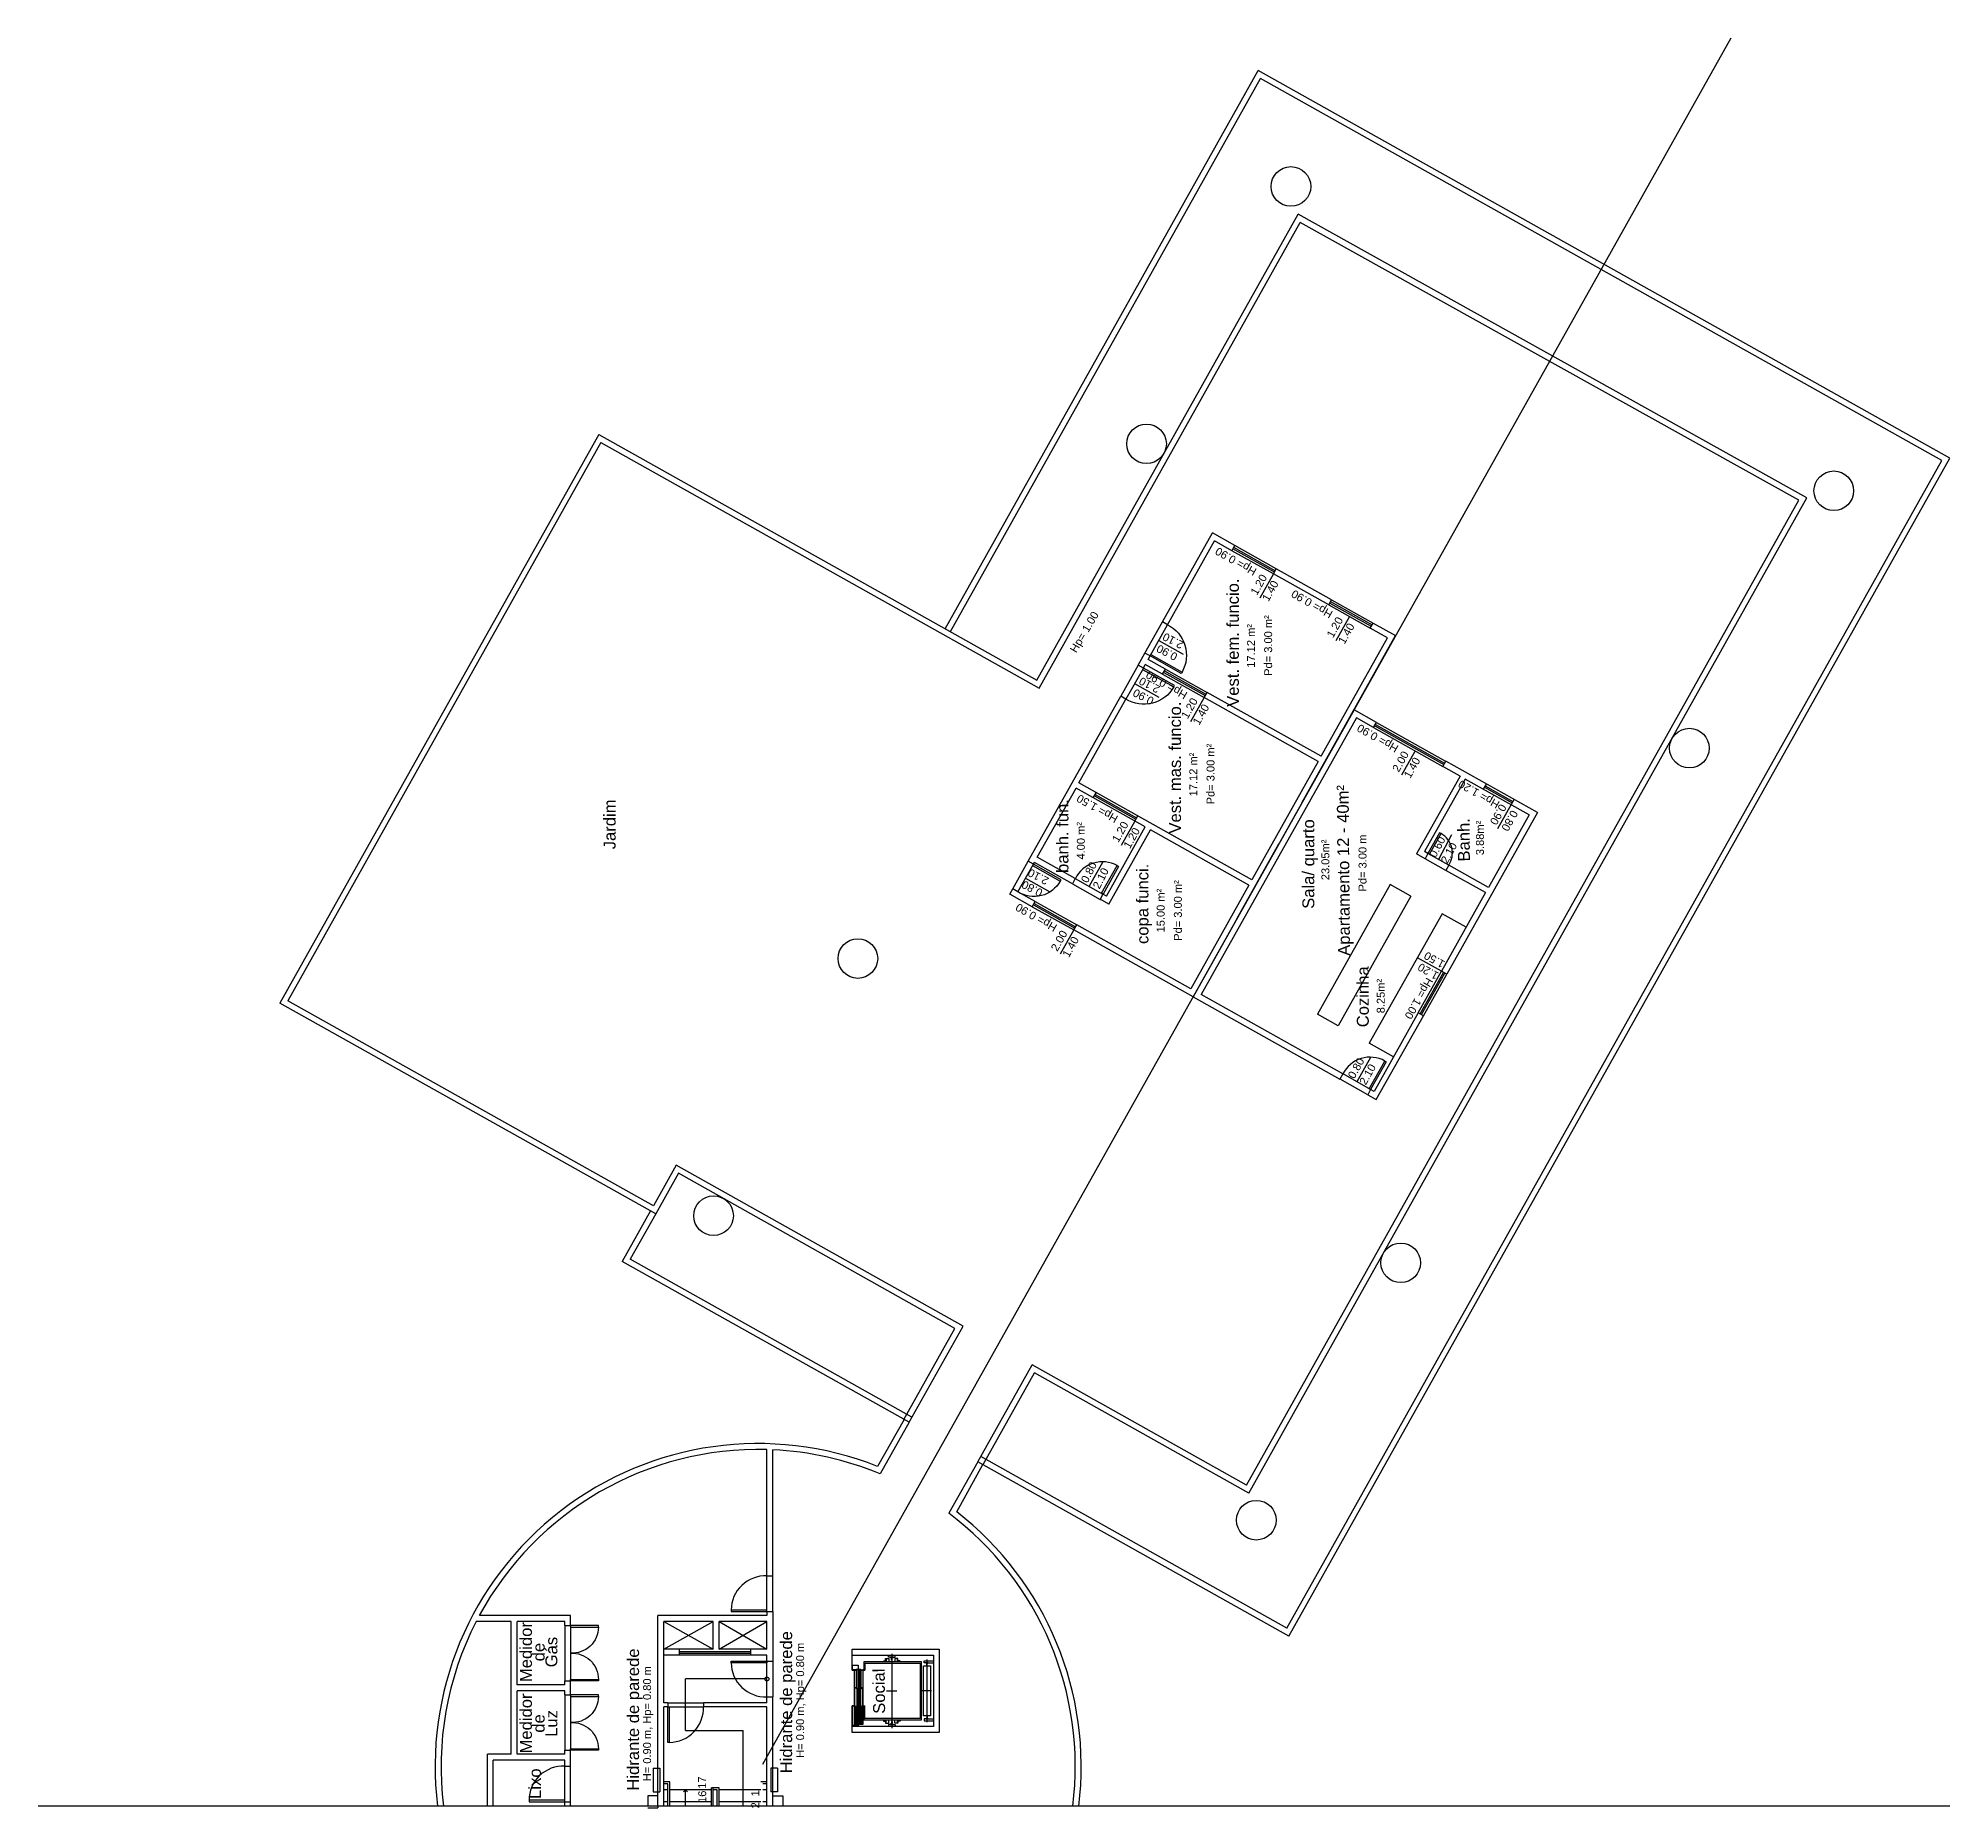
# Model space of a CAD drawing. Header units: millimetres. Extents: x -210 to 1173, y -437 to 320.
# Drawn here: x 862.41 to 910.63, y -227.67 to -183.02 of the extents above; entities that cross this region are included whole.
import ezdxf
from ezdxf.enums import TextEntityAlignment as Align

# ---------------------------------------------------------------- set-up
doc = ezdxf.new("R2010")
doc.units = ezdxf.units.MM
doc.header["$LTSCALE"] = 0.3
for name, pattern in [('DASHDOTX2', [50.8, 25.4, -12.7, 0, -12.7]), ('DASHED2', [9.525, 6.35, -3.175]), ('LTYPE_4', [112.5, 56.25, -56.25]), ('LTYPE_6', [168.75, 112.5, -28.125, 0, -28.125])]:
    doc.linetypes.add(name, pattern=pattern)
for name, color, linetype in [('CORTE', 6, 'Continuous'), ('COTAS', 1, 'Continuous'), ('ESQUADRIAS', 3, 'Continuous'), ('LAYER_0', 6, 'Continuous'), ('LINHA DE CORTE', 6, 'DASHDOTX2'), ('PISO', 1, 'Continuous'), ('PROJEÇÃO', 1, 'DASHED2'), ('TEXTOS', 2, 'Continuous'), ('VISTA', 2, 'Continuous')]:
    doc.layers.add(name, color=color, linetype=linetype)
doc.styles.add('2MM 1_100', font='ARIAL.TTF', dxfattribs={"height": 0.2})
doc.styles.add('3MM 1_100', font='ARIAL.TTF', dxfattribs={"height": 0.3})

msp = doc.modelspace()

# ---------------------------------------------------------------- texts
at = {"layer": 'TEXTOS'}
for s, height, rotation, style, p in [('Hp= 0.90', 0.2, 150.1792, '2MM 1_100', (892.62, -196.222)), ('Vest. fem. funcio.', 0.3, 90, '3MM 1_100', (892.545, -198.271)), ('1.20', 0.2, 60.7166, '2MM 1_100', (893.197, -196.806)), ('1.40', 0.2, 60.7166, '2MM 1_100', (893.487, -196.963)), ('Hp= 0.90', 0.2, 150.1792, '2MM 1_100', (894.539, -197.297)), ('Hp= 1.00', 0.2, 59.4992, '2MM 1_100', (888.795, -198.001)), ('Pd= 3.00 m²', 0.2, 90, '2MM 1_100', (893.435, -198.343)), ('1.20', 0.2, 60.7166, '2MM 1_100', (895.116, -197.882)), ('2.10', 0.2, 152.5495, '2MM 1_100', (891.036, -198.226)), ('17.12 m²', 0.2, 90, '2MM 1_100', (893.001, -198.351)), ('1.40', 0.2, 60.7166, '2MM 1_100', (895.406, -198.039)), ('0.90', 0.2, 152.5495, '2MM 1_100', (890.882, -198.523)), ('2.10', 0.2, 152.5495, '2MM 1_100', (890.44, -199.342)), ('Hp= 0.90', 0.2, 150.1792, '2MM 1_100', (890.872, -199.34)), ('0.90', 0.2, 152.5495, '2MM 1_100', (890.286, -199.639)), ('Vest. mas. funcio.', 0.3, 90, '3MM 1_100', (891.085, -201.423)), ('1.20', 0.2, 60.7166, '2MM 1_100', (891.449, -199.925)), ('1.40', 0.2, 60.7166, '2MM 1_100', (891.739, -200.082)), ('Hp= 0.90', 0.2, 150.1792, '2MM 1_100', (896.197, -200.684)), ('17.12 m²', 0.2, 90, '2MM 1_100', (891.547, -201.597)), ('Pd= 3.00 m²', 0.2, 90, '2MM 1_100', (891.981, -201.586)), ('2.00', 0.2, 60.7166, '2MM 1_100', (896.774, -201.268)), ('1.40', 0.2, 60.7166, '2MM 1_100', (897.064, -201.426)), ('Apartamento 12 - 40m²', 0.3, 90.4898, '3MM 1_100', (895.332, -204.018)), ('Hp= 1.20', 0.2, 150.1792, '2MM 1_100', (898.75, -202.096)), ('Jardim', 0.3, 90, '3MM 1_100', (876.824, -202.856)), ('banh. fun.', 0.3, 90, '3MM 1_100', (888.246, -203.15)), ('Hp= 1.50', 0.2, 150.1792, '2MM 1_100', (889.124, -202.459)), ('0.90', 0.2, 240.7166, '2MM 1_100', (899.239, -202.607)), ('0.80', 0.2, 240.7166, '2MM 1_100', (899.529, -202.764)), ('4.00 m²', 0.2, 90, '2MM 1_100', (888.708, -203.27)), ('1.20', 0.2, 60.7166, '2MM 1_100', (889.701, -203.043)), ('1.20', 0.2, 60.7166, '2MM 1_100', (889.991, -203.2)), ('Sala/ quarto', 0.3, 90, '3MM 1_100', (894.449, -203.857)), ('Banh.', 0.3, 90.4898, '3MM 1_100', (898.369, -203.246)), ('3.88m²', 0.2, 90, '2MM 1_100', (898.777, -203.198)), ('23.05m²', 0.2, 90, '2MM 1_100', (894.878, -203.752)), ('Pd= 3.00 m', 0.2, 90, '2MM 1_100', (895.815, -203.831)), ('0.60', 0.2, 61.9273, '2MM 1_100', (897.701, -203.424)), ('2.10', 0.2, 61.9273, '2MM 1_100', (897.994, -203.575)), ('0.80', 0.2, 63.3147, '2MM 1_100', (888.911, -204.064, 0)), ('2.10', 0.2, 63.3147, '2MM 1_100', (889.211, -204.215, 0)), ('copa funci.', 0.3, 90, '3MM 1_100', (890.264, -204.861)), ('0.80', 0.2, 152.5495, '2MM 1_100', (887.48, -204.478)), ('2.10', 0.2, 152.5495, '2MM 1_100', (887.634, -204.18)), ('Pd= 3.00 m²', 0.2, 90, '2MM 1_100', (891.157, -205.029)), ('Hp= 0.90', 0.2, 150.1792, '2MM 1_100', (887.584, -205.207)), ('15.00 m²', 0.2, 90, '2MM 1_100', (890.723, -205.031)), ('2.00', 0.2, 60.7166, '2MM 1_100', (888.161, -205.791)), ('1.40', 0.2, 60.7166, '2MM 1_100', (888.451, -205.948)), ('1.20', 0.2, 150.712, '2MM 1_100', (897.47, -206.566)), ('1.50', 0.2, 150.712, '2MM 1_100', (897.627, -206.276)), ('Cozinha', 0.3, 90, '3MM 1_100', (895.822, -207.207)), ('8.25m²', 0.2, 90, '2MM 1_100', (896.275, -207.188)), ('Hp= 1.00', 0.2, 240.1746, '2MM 1_100', (897.237, -207.25)), ('0.80', 0.2, 60.7166, '2MM 1_100', (895.653, -209.007)), ('2.10', 0.2, 60.7166, '2MM 1_100', (895.943, -209.164)), ('Medidor', 0.3, 90, '3MM 1_100', (874.71, -223.742)), ('Hidrante de parede', 0.3, 90, '3MM 1_100', (881.276, -225.007)), ('de', 0.3, 90, '3MM 1_100', (875.031, -223.742)), ('Gás', 0.3, 90, '3MM 1_100', (875.353, -223.742)), ('Hidrante de parede', 0.3, 90, '3MM 1_100', (877.414, -225.444)), ('H= 0.90 m, Hp= 0.80 m', 0.2, 90, '2MM 1_100', (881.628, -224.959)), ('H= 0.90 m, Hp= 0.80 m', 0.2, 90, '2MM 1_100', (877.767, -225.549)), ('Social', 0.3, 90.4898, '3MM 1_100', (883.616, -224.729)), ('Medidor', 0.3, 90, '3MM 1_100', (874.71, -225.543)), ('de', 0.3, 90, '3MM 1_100', (875.031, -225.543)), ('Luz', 0.3, 90, '3MM 1_100', (875.353, -225.543)), ('Lixo', 0.3, 90, '3MM 1_100', (874.938, -227.062)), ('17', 0.2, 90, '2MM 1_100', (879.155, -227.038)), ('16', 0.2, 90, '2MM 1_100', (879.158, -227.393)), ('2', 0.2, 90, '2MM 1_100', (880.496, -227.607)), ('1', 0.2, 90, '2MM 1_100', (880.496, -227.307))]:
    msp.add_text(s, height=height, rotation=rotation, dxfattribs=dict(at, style=style)).set_placement(p, align=Align.MIDDLE_CENTER)

# ---------------------------------------------------------------- linework, layer by layer
for p, q in [((905.108, -183.018), (880.675, -226.577)), ((910.63, -227.63), (862.407, -227.63))]:
    msp.add_line(p, q)
at = {"layer": 'CORTE'}
for p, q in [((890.768, -197.747), (892.027, -195.501)), ((890.898, -197.82), (892.084, -195.705)), ((892.594, -195.819), (892.027, -195.501)), ((892.52, -195.95), (892.084, -195.705)), ((892.52, -195.95), (892.594, -195.819)), ((893.567, -196.536), (893.64, -196.406)), ((894.963, -197.319), (893.567, -196.536)), ((895.036, -197.188), (893.64, -196.406)), ((894.963, -197.319), (895.036, -197.188)), ((890.898, -197.82), (890.768, -197.747)), ((894.284, -202.312), (896.65, -198.092)), ((894.771, -201.138), (896.446, -198.15)), ((896.01, -197.905), (896.083, -197.775)), ((896.446, -198.15), (896.01, -197.905)), ((896.083, -197.775), (896.65, -198.092)), ((890.156, -198.838), (890.327, -198.532)), ((890.458, -198.606), (890.327, -198.532)), ((890.409, -198.693), (890.458, -198.606)), ((890.287, -198.911), (890.156, -198.838)), ((890.287, -198.911), (890.336, -198.824)), ((890.772, -199.068), (890.336, -198.824)), ((890.846, -198.937), (890.409, -198.693)), ((890.772, -199.068), (890.846, -198.937)), ((887.381, -203.788), (889.716, -199.623)), ((889.847, -199.696), (889.716, -199.623)), ((891.819, -199.655), (891.892, -199.524)), ((894.771, -201.138), (891.892, -199.524)), ((888.661, -201.811), (889.847, -199.696)), ((895.603, -199.967), (891.54, -207.208)), ((894.698, -201.268), (891.819, -199.655)), ((896.169, -200.284), (895.603, -199.967)), ((895.661, -200.171), (891.745, -207.15)), ((896.096, -200.415), (895.661, -200.171)), ((896.096, -200.415), (896.169, -200.284)), ((894.698, -201.268), (893.023, -204.256)), ((897.84, -201.393), (897.914, -201.262)), ((898.277, -201.638), (897.841, -201.393)), ((900.226, -202.559), (897.914, -201.262)), ((887.61, -203.687), (888.588, -201.942)), ((890.333, -202.92), (888.588, -201.942)), ((893.023, -204.256), (888.661, -201.811)), ((898.277, -201.638), (897.176, -203.6)), ((898.408, -201.711), (897.38, -203.543)), ((900.022, -202.617), (898.408, -201.711)), ((889.355, -204.665), (890.333, -202.92)), ((889.412, -204.869), (890.463, -202.993)), ((892.95, -204.387), (890.463, -202.993)), ((900.226, -202.559), (897.939, -206.636)), ((900.022, -202.617), (898.994, -204.448)), ((900.079, -202.821), (900.079, -202.821)), ((893.698, -203.359), (892.64, -205.245)), ((887.512, -203.861), (887.381, -203.788)), ((887.512, -203.861), (887.537, -203.818)), ((888.496, -204.355), (887.537, -203.818)), ((888.57, -204.225), (887.61, -203.687)), ((897.394, -203.723), (897.176, -203.6)), ((897.467, -203.592), (897.38, -203.543)), ((897.467, -203.592), (897.394, -203.723)), ((897.991, -203.885), (897.917, -204.016)), ((898.994, -204.448), (897.991, -203.885)), ((888.57, -204.225), (888.496, -204.355)), ((892.95, -204.387), (891.483, -207.004)), ((898.921, -204.579), (897.917, -204.016)), ((886.917, -204.617), (886.99, -204.486)), ((887.484, -204.934), (886.917, -204.617)), ((887.121, -204.559), (886.99, -204.486)), ((887.557, -204.804), (887.123, -204.56)), ((887.484, -204.934), (887.557, -204.804)), ((889.267, -204.616), (889.194, -204.747)), ((889.412, -204.869), (889.194, -204.747)), ((889.355, -204.665), (889.267, -204.616)), ((898.921, -204.579), (897.808, -206.563)), ((888.531, -205.521), (888.604, -205.39)), ((891.483, -207.004), (888.604, -205.39)), ((891.54, -207.208), (888.531, -205.521)), ((892.054, -206.292), (891.54, -207.208)), ((897.939, -206.636), (897.808, -206.563)), ((891.54, -207.208), (895.247, -209.287)), ((895.322, -209.153), (891.746, -207.148)), ((897.221, -207.61), (896.107, -209.594)), ((896.163, -209.801), (897.353, -207.683)), ((897.353, -207.683), (897.221, -207.61)), ((895.322, -209.153), (895.247, -209.287)), ((896.02, -209.545), (895.945, -209.679)), ((895.945, -209.679), (896.163, -209.801)), ((896.107, -209.594), (896.02, -209.545)), ((884.25, -217.873), (883.58, -219.057)), ((884.376, -217.944), (883.644, -219.245)), ((880.788, -221.82), (880.788, -218.633)), ((880.938, -221.82), (880.938, -218.639)), ((886.11, -218.937), (885.378, -220.237)), ((885.577, -220.201), (886.24, -219.009)), ((874.338, -221.377), (874.338, -221.374)), ((880.788, -221.82), (880.938, -221.82)), ((880.788, -222.72), (880.788, -222.82)), ((880.788, -222.72), (880.938, -222.72)), ((880.938, -222.72), (880.938, -223.97)), ((874.338, -222.97), (873.456, -222.97)), ((875.838, -222.82), (873.535, -222.82)), ((874.338, -226.32), (874.338, -222.97)), ((874.488, -224.57), (874.488, -222.97)), ((875.688, -222.97), (874.488, -222.97)), ((875.688, -223.07), (875.688, -222.97)), ((875.688, -223.07), (875.838, -223.07)), ((875.838, -223.07), (875.838, -222.82)), ((878.038, -227.63), (878.038, -222.82)), ((880.788, -222.82), (878.038, -222.82)), ((878.188, -223.82), (878.188, -222.97)), ((879.438, -222.97), (878.188, -222.97)), ((878.188, -222.97), (879.438, -223.67)), ((878.188, -223.67), (879.438, -222.97)), ((879.438, -223.67), (879.438, -222.97)), ((879.588, -223.67), (879.588, -222.97)), ((880.788, -222.97), (879.588, -222.97)), ((879.588, -223.67), (880.788, -222.97)), ((879.588, -222.97), (880.788, -223.67)), ((880.788, -223.67), (880.788, -222.97)), ((880.938, -222.82), (880.938, -222.82)), ((879.438, -223.67), (878.188, -223.67)), ((880.788, -223.67), (879.588, -223.67)), ((882.938, -223.67), (885.138, -223.67)), ((882.938, -224.075), (882.938, -223.67)), ((885.138, -223.67), (885.138, -225.77)), ((878.188, -225.02), (878.188, -223.82)), ((880.788, -223.82), (878.188, -223.82)), ((880.788, -223.97), (880.788, -223.82)), ((882.938, -223.82), (884.988, -223.82)), ((883.259, -224.02), (883.258, -224.021)), ((884.988, -223.82), (884.988, -225.62)), ((875.688, -224.57), (874.488, -224.57)), ((875.688, -224.57), (875.688, -224.47)), ((875.688, -224.47), (875.838, -224.47)), ((875.838, -224.82), (875.838, -224.47)), ((880.738, -224.419), (880.737, -224.42)), ((874.488, -226.32), (874.488, -224.72)), ((875.688, -224.72), (874.488, -224.72)), ((875.688, -224.82), (875.688, -224.72)), ((875.688, -224.82), (875.838, -224.82)), ((878.288, -225.02), (878.188, -225.02)), ((878.288, -225.12), (878.188, -225.12)), ((878.188, -227.63), (878.188, -225.12)), ((880.788, -225.02), (879.188, -225.02)), ((880.788, -225.12), (879.188, -225.12)), ((880.788, -225.02), (880.788, -224.87)), ((880.788, -227.63), (880.788, -225.12)), ((880.938, -227.63), (880.938, -224.87)), ((882.938, -225.77), (882.938, -225.595)), ((884.988, -225.62), (882.938, -225.62)), ((884.988, -225.62), (883.088, -225.62)), ((885.138, -225.77), (882.938, -225.77)), ((873.738, -227.63), (873.738, -226.32)), ((874.338, -226.32), (873.738, -226.32)), ((873.888, -227.63), (873.888, -226.47)), ((875.688, -226.47), (873.888, -226.47)), ((875.688, -226.32), (874.488, -226.32)), ((875.688, -226.32), (875.688, -226.22)), ((875.688, -226.22), (875.838, -226.22)), ((875.688, -226.62), (875.688, -226.47)), ((875.688, -226.62), (875.838, -226.62)), ((875.838, -226.62), (875.838, -226.22)), ((877.918, -226.671), (877.918, -227.271)), ((877.918, -226.671), (878.088, -226.671)), ((878.088, -226.671), (878.088, -227.271)), ((881.058, -226.671), (880.888, -226.671)), ((880.888, -226.671), (880.888, -227.271)), ((881.058, -226.671), (881.058, -227.271)), ((875.688, -227.63), (875.688, -227.52)), ((875.688, -227.52), (875.838, -227.52)), ((875.838, -227.63), (875.838, -227.52)), ((877.918, -227.271), (878.088, -227.271)), ((881.058, -227.271), (880.888, -227.271)), ((878.038, -227.63), (878.038, -227.671))]:
    msp.add_line(p, q, dxfattribs=at)
for points in [[(878.038, -227.63), (878.038, -227.371), (877.788, -227.371), (877.788, -227.63)], [(880.938, -227.63), (880.938, -227.371), (881.188, -227.371), (881.188, -227.63)], [(877.788, -227.671), (878.038, -227.671)]]:
    msp.add_lwpolyline(points, dxfattribs=at)
for centre in [(894.009, -186.759), (890.367, -193.253), (907.703, -194.438), (904.061, -200.932), (883.084, -206.241), (879.444, -212.731), (896.778, -213.92), (893.136, -220.414)]:
    msp.add_circle(centre, 0.5, dxfattribs=at)
for radius, start, end in [(8.15, 68.3198, 187.0479), (8, 88.4307, 151.556), (8, 67.3915, 87.3556), (8, 352.8192, 53.0524), (8.15, 352.9521, 52.0851), (8, 152.7709, 187.1808), (8, 152.7709, 187.1808)]:
    msp.add_arc((880.569, -226.63), radius, start, end, dxfattribs=at)
at = {"layer": 'COTAS'}
for p, q in [((893.567, -196.536), (893.223, -197.149)), ((895.486, -197.612), (895.142, -198.225)), ((891.819, -199.655), (891.475, -200.268)), ((897.144, -200.999), (896.8, -201.612)), ((899.564, -202.358), (899.22, -202.971)), ((890.071, -202.773), (889.727, -203.386)), ((898.06, -203.119), (897.729, -203.739)), ((889.263, -203.805), (888.92, -204.418)), ((888.531, -205.521), (888.187, -206.134)), ((897.808, -206.563), (897.198, -206.22)), ((896.015, -208.736), (895.671, -209.349)), ((880.788, -224.42), (878.738, -224.42)), ((878.738, -225.72), (878.738, -224.42)), ((878.738, -225.72), (880.188, -225.72)), ((880.188, -227.63), (880.188, -225.72)), ((878.738, -227.22), (878.687, -227.27)), ((878.738, -227.22), (878.787, -227.27)), ((878.738, -227.63), (878.738, -227.22))]:
    msp.add_line(p, q, dxfattribs=at)
at = {"layer": 'COTAS', "extrusion": (8.09989e-13, 3.46177e-12, -1)}
for p, q in [((890.678, -198.213), (891.292, -198.557)), ((890.067, -199.303), (890.68, -199.647))]:
    msp.add_line(p, q, dxfattribs=at)
at = {"layer": 'COTAS', "extrusion": (-2.53038e-12, -2.49741e-12, -1)}
msp.add_line((887.317, -204.21), (887.93, -204.554), dxfattribs=at)
at = {"layer": 'COTAS'}
msp.add_circle((880.788, -224.42), 0.05, dxfattribs=at)
at = {"layer": 'ESQUADRIAS'}
for p, q in [((893.594, -196.488), (892.547, -195.902)), ((893.613, -196.454), (892.567, -195.867)), ((894.99, -197.271), (896.036, -197.857)), ((895.009, -197.236), (896.056, -197.823)), ((890.799, -199.02), (891.846, -199.607)), ((890.819, -198.985), (891.865, -199.572)), ((896.123, -200.367), (897.867, -201.346)), ((896.142, -200.332), (897.887, -201.311)), ((887.511, -204.886), (888.558, -205.473)), ((887.53, -204.851), (888.577, -205.438)), ((897.269, -207.636), (897.856, -206.59)), ((897.304, -207.656), (897.891, -206.609))]:
    msp.add_line(p, q, dxfattribs=at)
at = {"layer": 'ESQUADRIAS', "extrusion": (-5.98787e-17, -1.06823e-16, -1)}
msp.add_lwpolyline([(-890.458, -198.606), (-890.478, -198.571), (-891.263, -199.011), (-891.243, -199.046)], close=True, dxfattribs=at)
at = {"layer": 'ESQUADRIAS', "extrusion": (5.98787e-17, 1.06823e-16, -1)}
msp.add_lwpolyline([(-890.287, -198.911), (-890.268, -198.946), (-891.053, -199.386), (-891.072, -199.351)], close=True, dxfattribs=at)
at = {"layer": 'ESQUADRIAS'}
for points in [[(897.467, -203.592), (897.502, -203.611), (897.796, -203.088), (897.761, -203.069)], [(889.269, -204.614), (889.234, -204.594), (889.625, -203.896), (889.66, -203.916)], [(896.02, -209.545), (895.985, -209.525), (896.377, -208.827), (896.412, -208.847)], [(880.788, -222.72), (880.788, -222.68), (879.888, -222.68), (879.888, -222.72)], [(880.788, -223.97), (880.788, -224.01), (879.888, -224.01), (879.888, -223.97)], [(878.288, -225.12), (878.328, -225.12), (878.328, -226.02), (878.288, -226.02)], [(875.688, -227.52), (875.688, -227.48), (874.788, -227.48), (874.788, -227.52)]]:
    msp.add_lwpolyline(points, close=True, dxfattribs=at)
at = {"layer": 'ESQUADRIAS', "extrusion": (1.06823e-16, -5.98787e-17, -1)}
msp.add_lwpolyline([(-887.512, -203.861), (-887.493, -203.896), (-888.191, -204.287), (-888.21, -204.252)], close=True, dxfattribs=at)
at = {"layer": 'ESQUADRIAS', "extrusion": (-1.22461e-16, 2.18219e-21, -1)}
for points in [[(-875.838, -223.07), (-875.838, -223.11), (-876.538, -223.11), (-876.538, -223.07)], [(-875.838, -224.47), (-875.838, -224.43), (-876.538, -224.43), (-876.538, -224.47)], [(-875.838, -224.82), (-875.838, -224.86), (-876.538, -224.86), (-876.538, -224.82)], [(-875.838, -226.22), (-875.838, -226.18), (-876.538, -226.18), (-876.538, -226.22)]]:
    msp.add_lwpolyline(points, close=True, dxfattribs=at)
at = {"layer": 'LAYER_0', "color": 7}
for p, q in [((882.938, -224.075), (883.088, -224.075)), ((883.088, -225.595), (882.938, -225.595))]:
    msp.add_line(p, q, dxfattribs=at)
at = {"layer": 'LAYER_0', "color": 11}
for p, q in [((882.938, -224.195), (882.938, -224.075)), ((882.938, -224.075), (882.998, -224.075)), ((882.938, -224.195), (883.043, -224.195)), ((882.996, -224.077), (882.94, -224.077)), ((882.94, -224.077), (882.94, -224.193)), ((883.041, -224.193), (882.94, -224.193)), ((882.996, -224.09), (882.996, -224.077)), ((882.998, -224.09), (882.996, -224.09)), ((882.998, -224.075), (882.998, -224.09)), ((882.998, -224.075), (883.088, -224.075)), ((882.998, -225.595), (882.998, -224.195)), ((883.086, -224.178), (883.041, -224.178)), ((883.041, -224.178), (883.041, -224.193)), ((883.043, -224.195), (883.043, -224.18)), ((883.043, -224.18), (883.088, -224.18)), ((883.088, -224.183), (883.048, -224.183)), ((883.048, -224.183), (883.048, -224.665)), ((883.05, -224.663), (883.05, -224.185)), ((883.05, -224.185), (883.086, -224.185)), ((883.088, -224.165), (883.086, -224.165)), ((883.086, -224.165), (883.086, -224.178)), ((883.086, -224.185), (883.086, -224.198)), ((883.086, -224.198), (883.088, -224.198)), ((883.088, -224.075), (883.088, -224.165)), ((883.088, -224.165), (883.088, -225.595)), ((883.118, -224.165), (883.118, -225.57)), ((883.118, -224.165), (883.12, -224.165)), ((883.163, -224.18), (883.118, -224.18)), ((883.118, -224.183), (883.158, -224.183)), ((883.12, -224.198), (883.118, -224.198)), ((883.12, -224.165), (883.12, -224.178)), ((883.12, -224.178), (883.165, -224.178)), ((883.156, -224.185), (883.12, -224.185)), ((883.12, -224.185), (883.12, -224.198)), ((883.156, -224.663), (883.156, -224.185)), ((883.158, -224.183), (883.158, -224.665)), ((883.163, -224.195), (883.163, -224.18)), ((883.163, -224.195), (883.208, -224.195)), ((883.165, -224.178), (883.165, -224.193)), ((883.165, -224.193), (883.208, -224.193)), ((883.238, -224.193), (883.208, -224.193)), ((883.208, -224.195), (883.258, -224.195)), ((883.208, -224.195), (883.208, -225.57)), ((884.688, -223.99), (883.238, -223.99)), ((883.238, -223.99), (883.238, -224.193)), ((883.258, -224.02), (883.258, -224.195)), ((883.258, -224.02), (884.658, -224.02)), ((883.728, -223.965), (883.728, -223.959)), ((883.728, -223.959), (883.782, -223.959)), ((883.728, -223.965), (883.788, -223.965)), ((883.782, -223.959), (883.782, -223.905)), ((883.782, -223.905), (883.863, -223.905)), ((883.788, -223.965), (883.788, -223.905)), ((883.788, -223.965), (883.788, -223.99)), ((883.853, -223.87), (883.853, -223.82)), ((883.893, -223.87), (883.853, -223.87)), ((883.863, -223.905), (883.863, -223.965)), ((883.863, -223.965), (883.863, -223.99)), ((883.938, -223.87), (883.893, -223.87)), ((883.893, -223.87), (883.893, -223.875)), ((883.897, -223.878), (883.893, -223.875)), ((883.93, -223.88), (883.897, -223.878)), ((883.93, -223.88), (883.934, -223.884)), ((883.934, -223.9), (883.93, -223.903)), ((883.93, -223.945), (883.93, -223.903)), ((883.938, -223.945), (883.93, -223.945)), ((883.934, -223.9), (883.934, -223.884)), ((883.983, -223.87), (883.938, -223.87)), ((883.938, -223.945), (883.946, -223.945)), ((883.943, -223.884), (883.946, -223.88)), ((883.943, -223.9), (883.943, -223.884)), ((883.943, -223.9), (883.946, -223.903)), ((883.946, -223.88), (883.98, -223.878)), ((883.946, -223.945), (883.946, -223.903)), ((883.98, -223.878), (883.983, -223.875)), ((883.983, -223.87), (884.023, -223.87)), ((883.983, -223.87), (883.983, -223.875)), ((884.094, -223.905), (884.013, -223.905)), ((884.013, -223.905), (884.013, -223.965)), ((884.013, -223.965), (884.013, -223.99)), ((884.023, -223.87), (884.023, -223.82)), ((884.088, -223.965), (884.088, -223.905)), ((884.088, -223.965), (884.088, -223.99)), ((884.148, -223.965), (884.088, -223.965)), ((884.094, -223.959), (884.094, -223.905)), ((884.148, -223.959), (884.094, -223.959)), ((884.148, -223.965), (884.148, -223.959)), ((884.658, -224.02), (884.658, -225.42)), ((884.688, -225.45), (884.688, -223.99)), ((884.738, -224.09), (884.918, -224.09)), ((884.738, -225.35), (884.738, -224.09)), ((884.756, -224.016), (884.756, -223.966)), ((884.756, -223.966), (884.988, -223.966)), ((884.796, -224.016), (884.756, -224.016)), ((884.861, -224.016), (884.988, -224.016)), ((884.918, -224.09), (884.918, -225.35)), ((883.003, -224.645), (883.043, -224.645)), ((883.003, -224.645), (883.003, -225.115)), ((883.041, -224.647), (883.005, -224.647)), ((883.005, -225.113), (883.005, -224.647)), ((883.041, -224.66), (883.041, -224.647)), ((883.043, -224.66), (883.041, -224.66)), ((883.043, -224.645), (883.043, -224.66)), ((883.048, -224.665), (883.088, -224.665)), ((883.086, -224.663), (883.05, -224.663)), ((883.088, -224.65), (883.086, -224.65)), ((883.086, -224.65), (883.086, -224.663)), ((883.118, -224.65), (883.12, -224.65)), ((883.158, -224.665), (883.118, -224.665)), ((883.12, -224.65), (883.12, -224.663)), ((883.12, -224.663), (883.156, -224.663)), ((883.203, -224.645), (883.163, -224.645)), ((883.163, -224.645), (883.163, -224.66)), ((883.163, -224.66), (883.165, -224.66)), ((883.165, -224.66), (883.165, -224.647)), ((883.165, -224.647), (883.201, -224.647)), ((883.201, -225.113), (883.201, -224.647)), ((883.203, -224.645), (883.203, -225.115)), ((882.998, -225.095), (882.938, -225.095)), ((882.938, -225.095), (882.938, -225.595)), ((882.94, -225.593), (882.94, -225.097)), ((882.94, -225.097), (882.996, -225.097)), ((882.996, -225.097), (882.996, -225.11)), ((882.996, -225.11), (882.998, -225.11)), ((883.003, -225.115), (883.043, -225.115)), ((883.041, -225.113), (883.005, -225.113)), ((883.043, -225.1), (883.041, -225.1)), ((883.041, -225.1), (883.041, -225.113)), ((883.043, -225.115), (883.043, -225.1)), ((883.163, -225.115), (883.163, -225.1)), ((883.163, -225.1), (883.165, -225.1)), ((883.203, -225.115), (883.163, -225.115)), ((883.165, -225.1), (883.165, -225.113)), ((883.165, -225.113), (883.201, -225.113)), ((883.208, -225.095), (883.258, -225.095)), ((883.208, -225.11), (883.21, -225.11)), ((883.21, -225.11), (883.21, -225.097)), ((883.21, -225.097), (883.238, -225.097)), ((883.238, -225.097), (883.238, -225.45)), ((883.258, -225.42), (883.258, -225.095)), ((882.938, -225.595), (882.998, -225.595)), ((882.996, -225.593), (882.94, -225.593)), ((882.998, -225.58), (882.996, -225.58)), ((882.996, -225.58), (882.996, -225.593)), ((883.088, -225.595), (882.998, -225.595)), ((883.208, -225.57), (883.118, -225.57)), ((883.238, -225.45), (884.688, -225.45)), ((884.658, -225.42), (883.258, -225.42)), ((883.728, -225.475), (883.788, -225.475)), ((883.728, -225.475), (883.728, -225.481)), ((883.728, -225.481), (883.782, -225.481)), ((883.782, -225.481), (883.782, -225.535)), ((883.782, -225.535), (883.863, -225.535)), ((883.788, -225.475), (883.788, -225.45)), ((883.788, -225.475), (883.788, -225.535)), ((883.893, -225.57), (883.853, -225.57)), ((883.853, -225.57), (883.853, -225.62)), ((883.863, -225.475), (883.863, -225.45)), ((883.863, -225.535), (883.863, -225.475)), ((883.897, -225.562), (883.893, -225.566)), ((883.893, -225.57), (883.893, -225.566)), ((883.893, -225.57), (883.938, -225.57)), ((883.93, -225.56), (883.897, -225.562)), ((883.938, -225.495), (883.93, -225.495)), ((883.93, -225.495), (883.93, -225.537)), ((883.934, -225.541), (883.93, -225.537)), ((883.934, -225.557), (883.93, -225.56)), ((883.934, -225.541), (883.934, -225.557)), ((883.938, -225.495), (883.946, -225.495)), ((883.938, -225.57), (883.983, -225.57)), ((883.943, -225.541), (883.946, -225.537)), ((883.943, -225.541), (883.943, -225.557)), ((883.946, -225.56), (883.943, -225.557)), ((883.946, -225.495), (883.946, -225.537)), ((883.946, -225.56), (883.98, -225.562)), ((883.98, -225.562), (883.983, -225.566)), ((883.983, -225.57), (883.983, -225.566)), ((883.983, -225.57), (884.023, -225.57)), ((884.013, -225.475), (884.013, -225.45)), ((884.013, -225.535), (884.013, -225.475)), ((884.094, -225.535), (884.013, -225.535)), ((884.023, -225.57), (884.023, -225.62)), ((884.088, -225.475), (884.088, -225.45)), ((884.148, -225.475), (884.088, -225.475)), ((884.088, -225.475), (884.088, -225.535)), ((884.148, -225.481), (884.094, -225.481)), ((884.094, -225.481), (884.094, -225.535)), ((884.148, -225.475), (884.148, -225.481)), ((884.918, -225.35), (884.738, -225.35)), ((884.796, -225.424), (884.756, -225.424)), ((884.756, -225.424), (884.756, -225.474)), ((884.756, -225.474), (884.988, -225.474)), ((884.861, -225.424), (884.988, -225.424))]:
    msp.add_line(p, q, dxfattribs=at)
at = {"layer": 'LAYER_0'}
for p, q in [((883.533, -224.02), (883.533, -224.02)), ((883.258, -225.18), (883.258, -225.18)), ((884.658, -225.18), (884.658, -225.18)), ((883.533, -225.42), (883.533, -225.42))]:
    msp.add_line(p, q, dxfattribs=at)
at = {"layer": 'LAYER_0', "color": 1, "linetype": 'LTYPE_4'}
for p, q in [((883.797, -223.905), (883.797, -223.965)), ((883.797, -223.965), (883.797, -223.99)), ((884.08, -223.905), (884.08, -223.965)), ((884.08, -223.965), (884.08, -223.99)), ((883.797, -225.475), (883.797, -225.45)), ((883.797, -225.535), (883.797, -225.475)), ((884.08, -225.475), (884.08, -225.45)), ((884.08, -225.535), (884.08, -225.475))]:
    msp.add_line(p, q, dxfattribs=at)
at = {"layer": 'LAYER_0', "color": 15, "linetype": 'LTYPE_6'}
for p, q in [((883.938, -223.785), (883.938, -225.661)), ((884.828, -223.927), (884.828, -225.509)), ((883.81, -224.72), (884.063, -224.72)), ((884.939, -224.72), (884.709, -224.72))]:
    msp.add_line(p, q, dxfattribs=at)
at = {"layer": 'LAYER_0', "color": 1}
for p, q in [((884.861, -224.016), (884.796, -224.016)), ((884.8, -224.02), (884.796, -224.016)), ((884.826, -224.02), (884.8, -224.02)), ((884.824, -224.035), (884.826, -224.033)), ((884.824, -224.07), (884.824, -224.035)), ((884.832, -224.07), (884.824, -224.07)), ((884.826, -224.033), (884.826, -224.02)), ((884.83, -224.033), (884.83, -224.02)), ((884.857, -224.02), (884.83, -224.02)), ((884.83, -224.033), (884.832, -224.035)), ((884.832, -224.07), (884.832, -224.035)), ((884.857, -224.02), (884.861, -224.016)), ((883.063, -225.595), (883.063, -224.665)), ((883.073, -224.665), (883.073, -225.595)), ((883.133, -225.57), (883.133, -224.665)), ((883.143, -224.665), (883.143, -225.57)), ((883.018, -225.595), (883.018, -225.115)), ((883.028, -225.115), (883.028, -225.595)), ((883.178, -225.115), (883.178, -225.57)), ((883.188, -225.57), (883.188, -225.115)), ((884.8, -225.42), (884.796, -225.424)), ((884.796, -225.424), (884.861, -225.424)), ((884.8, -225.42), (884.826, -225.42)), ((884.824, -225.37), (884.832, -225.37)), ((884.824, -225.37), (884.824, -225.405)), ((884.826, -225.407), (884.824, -225.405)), ((884.826, -225.407), (884.826, -225.42)), ((884.832, -225.405), (884.83, -225.407)), ((884.83, -225.407), (884.83, -225.42)), ((884.83, -225.42), (884.857, -225.42)), ((884.832, -225.37), (884.832, -225.405)), ((884.857, -225.42), (884.861, -225.424))]:
    msp.add_line(p, q, dxfattribs=at)
at = {"layer": 'LINHA DE CORTE'}
for p, q in [((880.788, -223.97), (880.938, -223.97)), ((878.288, -225.02), (878.288, -225.12)), ((879.188, -225.02), (879.188, -225.12)), ((880.788, -224.87), (880.938, -224.87))]:
    msp.add_line(p, q, dxfattribs=at)
at = {"layer": 'PISO'}
for p, q in [((885.286, -197.918), (893.186, -183.832)), ((885.417, -197.992), (893.243, -184.036)), ((910.63, -193.615), (893.186, -183.832)), ((910.426, -193.672), (893.243, -184.036)), ((893.902, -223.137), (910.426, -193.672)), ((893.96, -223.341), (910.63, -193.615)), ((886.99, -204.486), (887.381, -203.788)), ((887.121, -204.559), (887.512, -203.861)), ((877.853, -212.61), (877.138, -213.885)), ((877.984, -212.684), (877.343, -213.827)), ((884.375, -217.943), (877.138, -213.885)), ((884.449, -217.812), (877.343, -213.827)), ((893.902, -223.137), (886.183, -218.806)), ((893.96, -223.341), (886.11, -218.937)), ((880.788, -222.72), (880.788, -221.82)), ((880.938, -222.72), (880.938, -221.82)), ((875.688, -223.07), (875.688, -224.47)), ((875.838, -223.07), (875.838, -224.47)), ((893.09, -222.853), (893.09, -222.853)), ((880.788, -224.87), (880.788, -223.97)), ((880.938, -223.97), (880.938, -224.87)), ((875.688, -224.82), (875.688, -226.22)), ((875.838, -224.82), (875.838, -226.22)), ((878.288, -225.02), (879.188, -225.02)), ((878.288, -225.12), (879.188, -225.12)), ((875.688, -227.52), (875.688, -226.62)), ((875.838, -227.52), (875.838, -226.62)), ((878.288, -227.22), (878.188, -227.22)), ((879.388, -227.22), (878.338, -227.22))]:
    msp.add_line(p, q, dxfattribs=at)
at = {"layer": 'PISO', "extrusion": (-5.98787e-17, -1.06823e-16, -1)}
for p, q in [((890.327, -198.532), (890.768, -197.747)), ((890.458, -198.606), (890.898, -197.82))]:
    msp.add_line(p, q, dxfattribs=at)
at = {"layer": 'PISO', "extrusion": (5.98787e-17, 1.06823e-16, -1)}
for p, q in [((890.156, -198.838), (889.716, -199.623)), ((890.287, -198.911), (889.847, -199.696))]:
    msp.add_line(p, q, dxfattribs=at)
at = {"layer": 'PISO', "extrusion": (-1.06786e-16, 5.99444e-17, -1)}
for p, q in [((897.917, -204.016), (897.394, -203.723)), ((897.99, -203.885), (897.467, -203.592))]:
    msp.add_line(p, q, dxfattribs=at)
at = {"layer": 'PISO', "extrusion": (-2.21961e-12, 2.60843e-12, -1)}
for p, q in [((888.495, -204.357), (889.193, -204.749)), ((888.57, -204.225), (889.267, -204.616))]:
    msp.add_line(p, q, dxfattribs=at)
at = {"layer": 'PISO', "extrusion": (-1.06805e-16, 5.99109e-17, -1)}
for p, q in [((895.946, -209.677), (895.248, -209.286)), ((896.02, -209.545), (895.323, -209.153))]:
    msp.add_line(p, q, dxfattribs=at)
at = {"layer": 'PISO', "extrusion": (-5.98787e-17, -1.06823e-16, -1)}
msp.add_arc((-890.512, -198.59), 0.861, 116.6685, 209.2724, dxfattribs=at)
at = {"layer": 'PISO', "extrusion": (5.98787e-17, 1.06823e-16, -1)}
msp.add_arc((-890.302, -198.965), 0.861, 209.2724, 301.8764, dxfattribs=at)
at = {"layer": 'PISO'}
for centre, radius, start, end in [((897.521, -203.578), 0.561, 326.7425, 60.6923), ((889.253, -204.56, 0), 0.761, 60.7276, 153.6652), ((896.004, -209.491), 0.761, 60.7103, 153.6479), ((880.752, -222.683), 0.864, 87.6128, 179.7813), ((880.752, -224.007), 0.864, 180.2167, 272.3852), ((878.325, -225.156), 0.864, 270.2167, 2.3852), ((875.652, -227.483), 0.864, 87.6128, 179.7813)]:
    msp.add_arc(centre, radius, start, end, dxfattribs=at)
at = {"layer": 'PISO', "extrusion": (-8.09989e-13, -3.46177e-12, -1)}
msp.add_arc((-887.527, -203.915), 0.761, 209.2724, 302.21, dxfattribs=at)
at = {"layer": 'PISO', "extrusion": (-1.22461e-16, 2.18219e-21, -1)}
for centre, start, end in [((-875.877, -223.11), 180.001, 273.3704), ((-875.877, -224.43), 86.6317, 180.001), ((-875.877, -224.86), 180.001, 273.3704), ((-875.877, -226.18), 86.6317, 180.001)]:
    msp.add_arc(centre, 0.661, start, end, dxfattribs=at)
at = {"layer": 'PROJEÇÃO'}
for p, q in [((898.866, -201.968), (898.939, -201.838)), ((898.893, -201.921), (899.591, -202.312)), ((898.913, -201.886), (899.61, -202.277)), ((889.024, -202.187), (889.098, -202.056)), ((889.051, -202.139), (890.098, -202.725)), ((889.071, -202.104), (890.117, -202.69)), ((899.564, -202.36), (899.637, -202.229)), ((890.071, -202.773), (890.144, -202.643)), ((878.588, -223.82), (878.588, -223.67)), ((878.588, -223.725), (880.388, -223.725)), ((880.388, -223.82), (880.388, -223.67)), ((878.588, -223.765), (880.388, -223.765)), ((878.288, -227.52), (878.188, -227.52)), ((879.388, -227.52), (878.338, -227.52))]:
    msp.add_line(p, q, dxfattribs=at)
at = {"layer": 'VISTA'}
for p, q in [((887.597, -199.215), (894.19, -187.46)), ((907.028, -194.619), (894.19, -187.46)), ((887.655, -199.419), (894.246, -187.665)), ((906.823, -194.673), (894.246, -187.665)), ((876.547, -193.017), (868.5, -207.365)), ((876.604, -193.221), (868.705, -207.308)), ((876.547, -193.017), (887.597, -199.215)), ((876.604, -193.221), (887.655, -199.419)), ((892.887, -219.529), (906.823, -194.673)), ((892.945, -219.733), (907.028, -194.619)), ((893.567, -196.536), (892.52, -195.95)), ((893.64, -196.406), (892.594, -195.819)), ((895.036, -197.188), (896.083, -197.775)), ((894.963, -197.319), (896.01, -197.905)), ((890.772, -199.068), (891.819, -199.655)), ((890.846, -198.937), (891.892, -199.524)), ((896.096, -200.415), (897.84, -201.394)), ((896.169, -200.284), (897.912, -201.265)), ((896.513, -204.375), (894.678, -207.645)), ((897.036, -204.668), (896.513, -204.375)), ((887.484, -204.934), (888.531, -205.521)), ((887.557, -204.804), (888.604, -205.39)), ((897.036, -204.668), (895.201, -207.939)), ((897.821, -205.109), (895.986, -208.379)), ((898.432, -205.451), (897.821, -205.109)), ((897.221, -207.61), (897.808, -206.563)), ((897.352, -207.683), (897.939, -206.636)), ((877.927, -212.479), (868.705, -207.308)), ((877.984, -212.684), (868.5, -207.365)), ((895.201, -207.939), (894.678, -207.645)), ((896.597, -208.721), (895.986, -208.38)), ((878.5, -211.456), (877.927, -212.479)), ((878.558, -211.661), (877.984, -212.684)), ((885.737, -215.517), (878.5, -211.456)), ((885.533, -215.574), (878.558, -211.661)), ((884.375, -217.943), (885.737, -215.517)), ((884.244, -217.87), (885.533, -215.574)), ((886.11, -218.937), (887.48, -216.495)), ((892.887, -219.529), (887.48, -216.495)), ((886.241, -219.01), (887.538, -216.699)), ((892.945, -219.733), (887.538, -216.699)), ((878.338, -227.02), (878.188, -227.02)), ((878.288, -227.07), (878.188, -227.07)), ((878.288, -227.63), (878.288, -227.07)), ((878.338, -227.63), (878.338, -227.02)), ((880.788, -227.02), (880.638, -227.02)), ((880.788, -227.07), (880.688, -227.07)), ((879.438, -227.17), (879.388, -227.17)), ((879.388, -227.63), (879.388, -227.17)), ((879.438, -227.63), (879.438, -227.17)), ((879.588, -227.17), (879.438, -227.17)), ((879.538, -227.22), (879.438, -227.22)), ((879.538, -227.63), (879.538, -227.22)), ((879.588, -227.63), (879.588, -227.17)), ((880.638, -227.22), (879.588, -227.22)), ((880.638, -227.52), (879.588, -227.52)), ((880.788, -227.22), (880.688, -227.22)), ((880.788, -227.52), (880.688, -227.52))]:
    msp.add_line(p, q, dxfattribs=at)

msp.set_redraw_order([(e.dxf.handle, doc.entitydb.next_handle()) for e in msp.query("TEXT MTEXT ATTDEF DIMENSION ARC_DIMENSION")])  # texts and dimensions are drawn at this point

doc.saveas('drawing.dxf')
